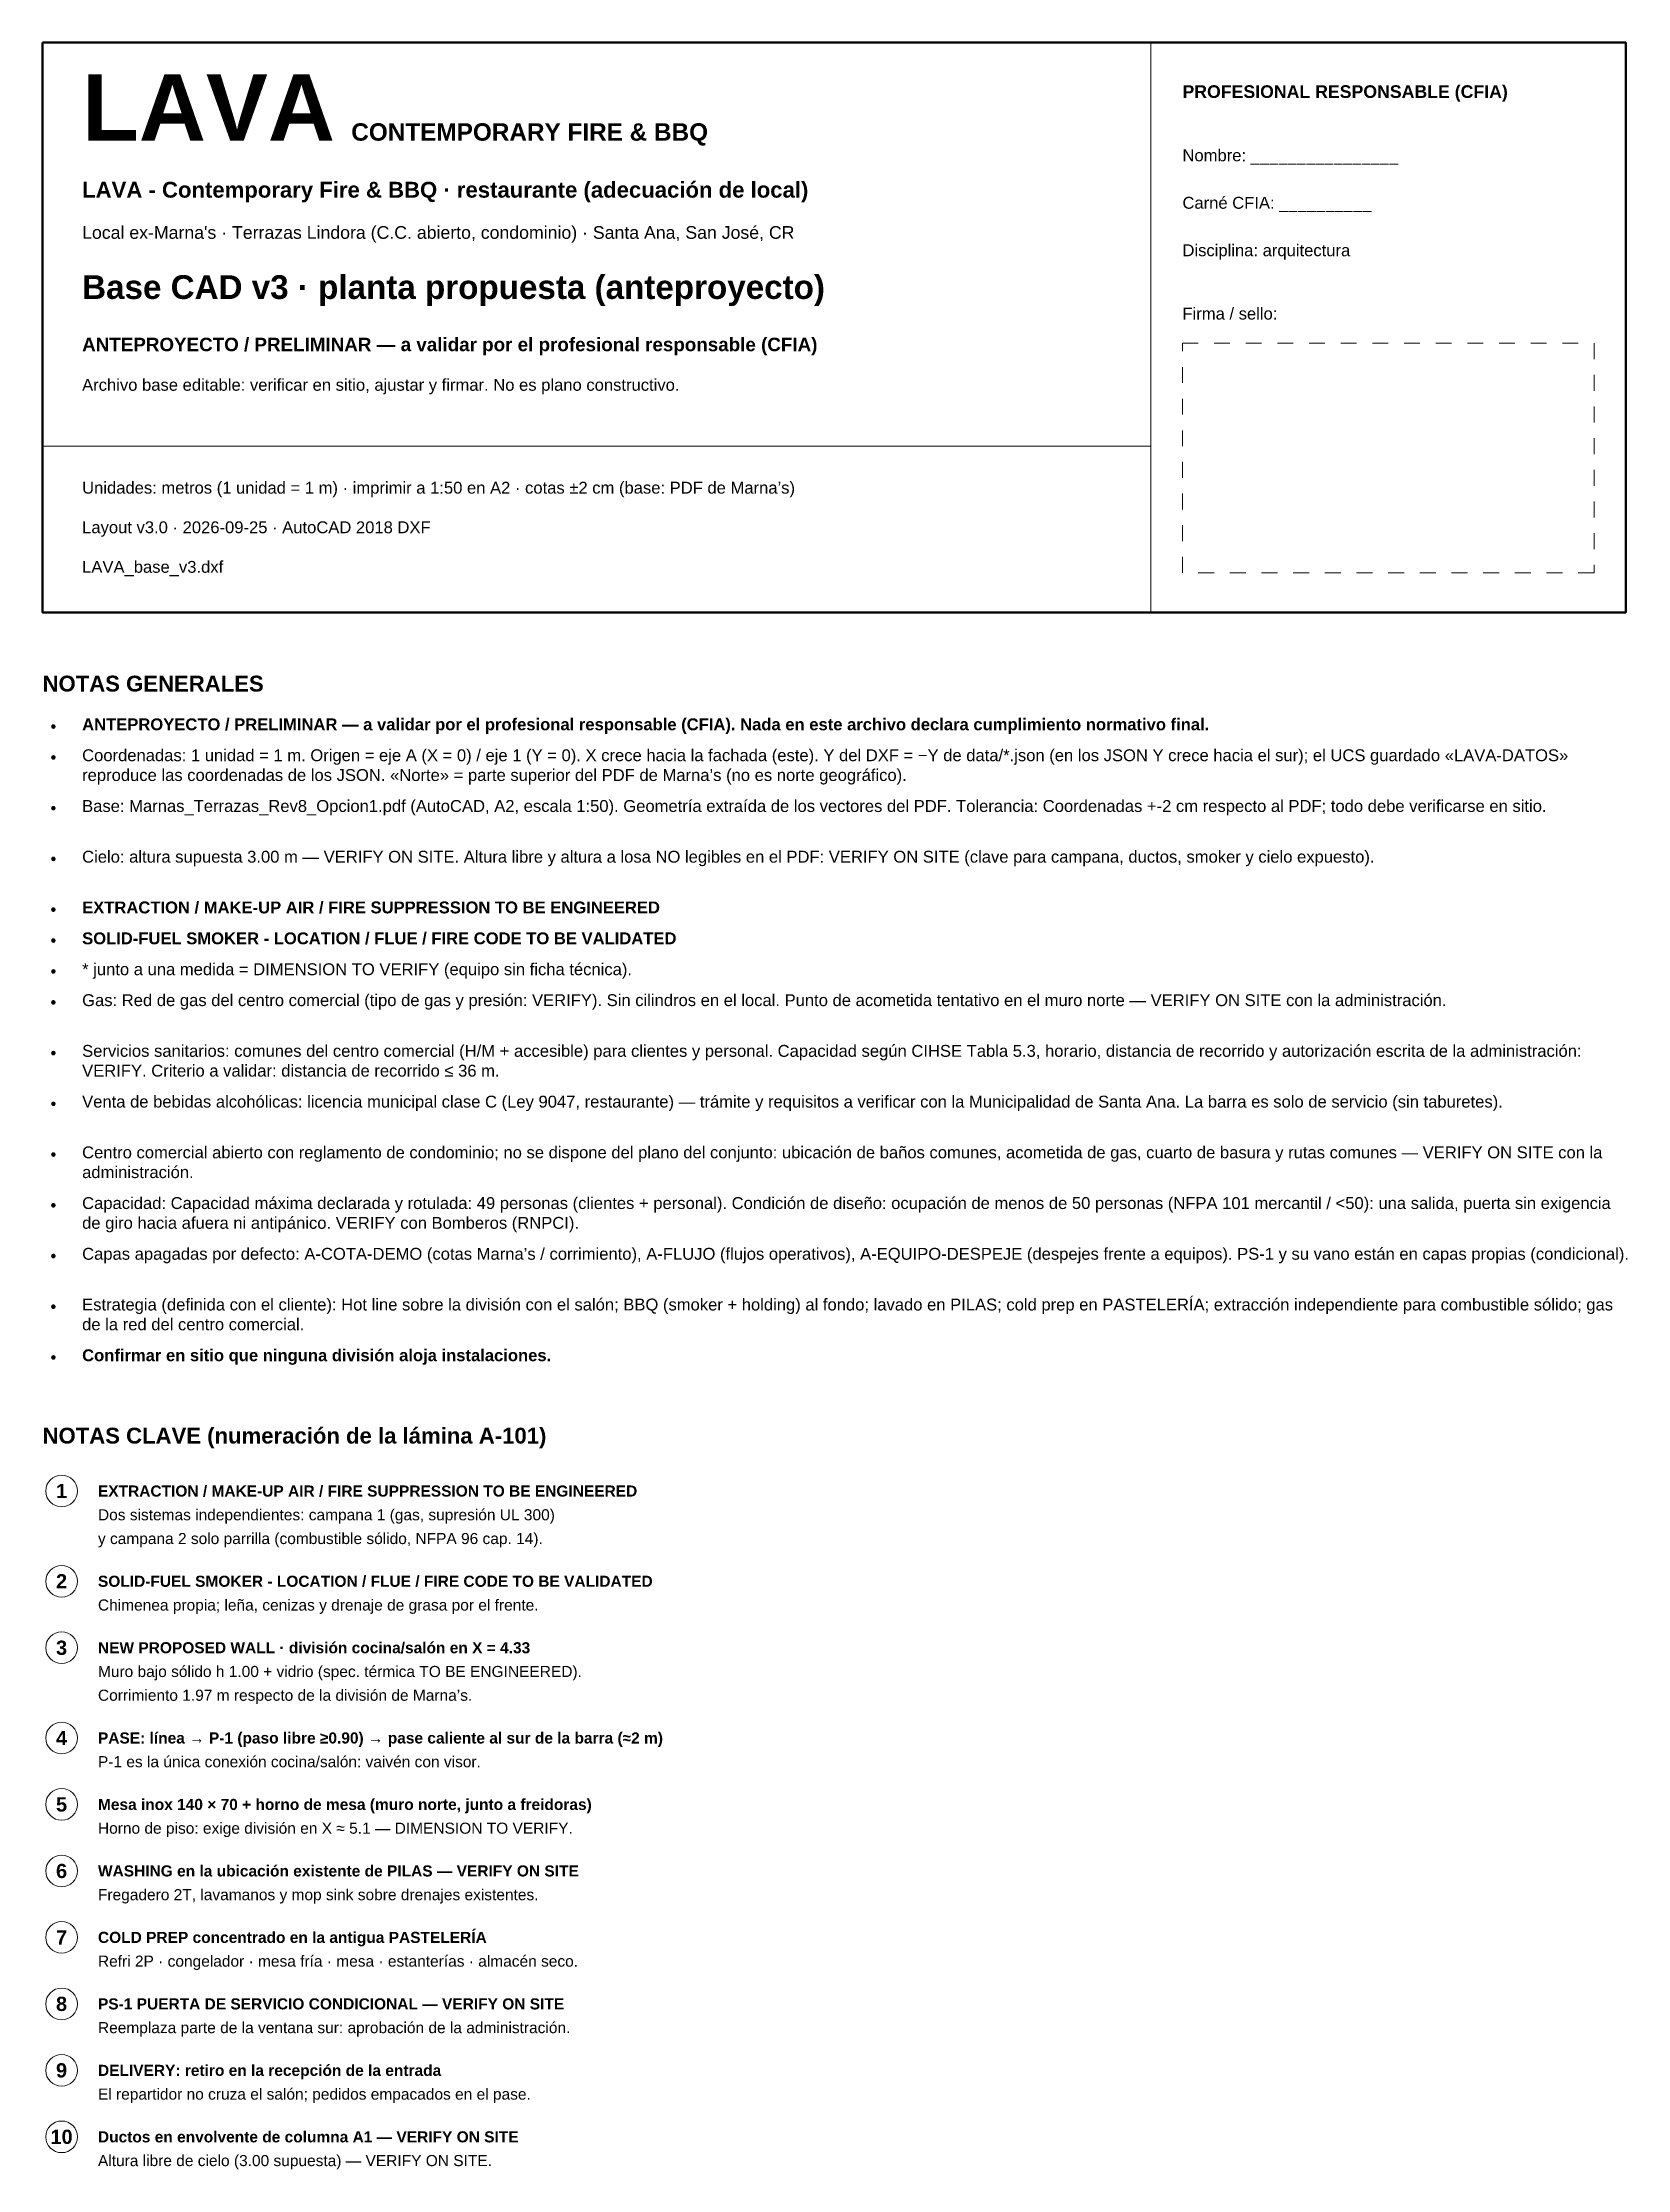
# Model space of a CAD drawing. Header units: metres. Extents: x -2.4 to 39.4, y -19.8 to 2.7.
# Drawn here: x 18.5 to 28.51, y -11.11 to 2.33 of the extents above; entities that cross this region are included whole.
import ezdxf
from ezdxf.enums import TextEntityAlignment as Align

# ---------------------------------------------------------------- set-up
doc = ezdxf.new("R2010")
doc.units = ezdxf.units.M
doc.linetypes.add('LAVA_FINO', pattern=[0.09, 0.06, -0.03])
doc.layers.add('A-NOTA-CLAVE', color=7, linetype='Continuous', lineweight=18)
doc.layers.add('A-TEXTO', color=7, linetype='Continuous', lineweight=18)
doc.styles.add('LAVA', font='arial.ttf')
doc.styles.add('LAVA-B', font='arialbd.ttf')

msp = doc.modelspace()

# ---------------------------------------------------------------- texts
at = {"layer": 'A-NOTA-CLAVE', "true_color": 0xb35900, "style": 'LAVA-B'}
msp.add_text('1', height=0.09, dxfattribs=at).set_placement((18.62, -6.82125), align=Align.MIDDLE_CENTER)
at = {"layer": 'A-NOTA-CLAVE', "true_color": 0x6e2508, "style": 'LAVA-B'}
msp.add_text('2', height=0.09, dxfattribs=at).set_placement((18.62, -7.39125), align=Align.MIDDLE_CENTER)
at = {"layer": 'A-NOTA-CLAVE', "true_color": 0x111111, "style": 'LAVA-B'}
msp.add_text('3', height=0.09, dxfattribs=at).set_placement((18.62, -7.81125), align=Align.MIDDLE_CENTER)
at = {"layer": 'A-NOTA-CLAVE', "true_color": 0x553688, "style": 'LAVA-B'}
msp.add_text('4', height=0.09, dxfattribs=at).set_placement((18.62, -8.38125), align=Align.MIDDLE_CENTER)
at = {"layer": 'A-NOTA-CLAVE', "true_color": 0x8f4500, "style": 'LAVA-B'}
msp.add_text('5', height=0.09, dxfattribs=at).set_placement((18.62, -8.80125), align=Align.MIDDLE_CENTER)
at = {"layer": 'A-NOTA-CLAVE', "true_color": 0x17737a, "style": 'LAVA-B'}
msp.add_text('6', height=0.09, dxfattribs=at).set_placement((18.62, -9.22125), align=Align.MIDDLE_CENTER)
at = {"layer": 'A-NOTA-CLAVE', "true_color": 0x1a55b0, "style": 'LAVA-B'}
msp.add_text('7', height=0.09, dxfattribs=at).set_placement((18.62, -9.64125), align=Align.MIDDLE_CENTER)
at = {"layer": 'A-NOTA-CLAVE', "true_color": 0xb00020, "style": 'LAVA-B'}
msp.add_text('8', height=0.09, dxfattribs=at).set_placement((18.62, -10.06125), align=Align.MIDDLE_CENTER)
at = {"layer": 'A-NOTA-CLAVE', "true_color": 0x6d5f08, "style": 'LAVA-B'}
msp.add_text('9', height=0.09, dxfattribs=at).set_placement((18.62, -10.48125), align=Align.MIDDLE_CENTER)
at = {"layer": 'A-NOTA-CLAVE', "true_color": 0x555555, "style": 'LAVA-B'}
msp.add_text('10', height=0.09, dxfattribs=at).set_placement((18.62, -10.90125), align=Align.MIDDLE_CENTER)
at = {"layer": 'A-TEXTO'}
for s, height, style, p in [('NOTAS GENERALES', 0.1, 'LAVA-B', (18.5, -1.72)), ('•', 0.075, 'LAVA', (18.55, -1.99)), ('•', 0.075, 'LAVA', (18.55, -2.18525)), ('•', 0.075, 'LAVA', (18.55, -2.50575)), ('•', 0.075, 'LAVA', (18.55, -2.82625)), ('•', 0.075, 'LAVA', (18.55, -3.14675)), ('•', 0.075, 'LAVA', (18.55, -3.342)), ('•', 0.075, 'LAVA', (18.55, -3.53725)), ('•', 0.075, 'LAVA', (18.55, -3.7325)), ('•', 0.075, 'LAVA', (18.55, -4.053)), ('•', 0.075, 'LAVA', (18.55, -4.3735)), ('•', 0.075, 'LAVA', (18.55, -4.694)), ('•', 0.075, 'LAVA', (18.55, -5.0145)), ('•', 0.075, 'LAVA', (18.55, -5.335)), ('•', 0.075, 'LAVA', (18.55, -5.6555)), ('•', 0.075, 'LAVA', (18.55, -5.976)), ('NOTAS CLAVE (numeración de la lámina A-101)', 0.1, 'LAVA-B', (18.5, -6.47125)), ('EXTRACTION / MAKE-UP AIR / FIRE SUPPRESSION TO BE ENGINEERED', 0.07, 'LAVA-B', (18.85, -6.82125)), ('Dos sistemas independientes: campana 1 (gas, supresión UL 300)', 0.07, 'LAVA', (18.85, -6.97125)), ('y campana 2 solo parrilla (combustible sólido, NFPA 96 cap. 14).', 0.07, 'LAVA', (18.85, -7.12125)), ('SOLID-FUEL SMOKER - LOCATION / FLUE / FIRE CODE TO BE VALIDATED', 0.07, 'LAVA-B', (18.85, -7.39125)), ('Chimenea propia; leña, cenizas y drenaje de grasa por el frente.', 0.07, 'LAVA', (18.85, -7.54125)), ('NEW PROPOSED WALL · división cocina/salón en X = 4.33', 0.07, 'LAVA-B', (18.85, -7.81125)), ('Muro bajo sólido h 1.00 + vidrio (spec. térmica TO BE ENGINEERED).', 0.07, 'LAVA', (18.85, -7.96125)), ('Corrimiento 1.97 m respecto de la división de Marna’s.', 0.07, 'LAVA', (18.85, -8.11125)), ('PASE: línea → P-1 (paso libre ≥0.90) → pase caliente al sur de la barra (≈2 m)', 0.07, 'LAVA-B', (18.85, -8.38125)), ('P-1 es la única conexión cocina/salón: vaivén con visor.', 0.07, 'LAVA', (18.85, -8.53125)), ('Mesa inox 140 × 70 + horno de mesa (muro norte, junto a freidoras)', 0.07, 'LAVA-B', (18.85, -8.80125)), ('Horno de piso: exige división en X ≈ 5.1 — DIMENSION TO VERIFY.', 0.07, 'LAVA', (18.85, -8.95125)), ('WASHING en la ubicación existente de PILAS — VERIFY ON SITE', 0.07, 'LAVA-B', (18.85, -9.22125)), ('Fregadero 2T, lavamanos y mop sink sobre drenajes existentes.', 0.07, 'LAVA', (18.85, -9.37125)), ('COLD PREP concentrado en la antigua PASTELERÍA', 0.07, 'LAVA-B', (18.85, -9.64125)), ('Refri 2P · congelador · mesa fría · mesa · estanterías · almacén seco.', 0.07, 'LAVA', (18.85, -9.79125)), ('PS-1 PUERTA DE SERVICIO CONDICIONAL — VERIFY ON SITE', 0.07, 'LAVA-B', (18.85, -10.06125)), ('Reemplaza parte de la ventana sur: aprobación de la administración.', 0.07, 'LAVA', (18.85, -10.21125)), ('DELIVERY: retiro en la recepción de la entrada', 0.07, 'LAVA-B', (18.85, -10.48125)), ('El repartidor no cruza el salón; pedidos empacados en el pase.', 0.07, 'LAVA', (18.85, -10.63125)), ('Ductos en envolvente de columna A1 — VERIFY ON SITE', 0.07, 'LAVA-B', (18.85, -10.90125)), ('Altura libre de cielo (3.00 supuesta) — VERIFY ON SITE.', 0.07, 'LAVA', (18.85, -11.05125))]:
    msp.add_text(s, height=height, dxfattribs=dict(at, style=style)).set_placement(p, align=Align.MIDDLE_LEFT)
at = {"layer": 'A-TEXTO', "color": 1, "char_height": 0.075, "width": 9.7, "attachment_point": 1, "style": 'LAVA-B'}
for s, insert in [('ANTEPROYECTO / PRELIMINAR — a validar por el profesional responsable (CFIA). Nada en este archivo declara cumplimiento normativo final.', (18.75, -1.94)), ('EXTRACTION / MAKE-UP AIR / FIRE SUPPRESSION TO BE ENGINEERED', (18.75, -3.09675)), ('SOLID-FUEL SMOKER - LOCATION / FLUE / FIRE CODE TO BE VALIDATED', (18.75, -3.292)), ('Confirmar en sitio que ninguna división aloja instalaciones.', (18.75, -5.926))]:
    msp.add_mtext(s, dxfattribs=dict(at, insert=insert))
at = {"layer": 'A-TEXTO', "char_height": 0.075, "width": 9.7, "attachment_point": 1, "style": 'LAVA'}
for s, insert in [('Coordenadas: 1 unidad = 1 m. Origen = eje A (X = 0) / eje 1 (Y = 0). X crece hacia la fachada (este). Y del DXF = −Y de data/*.json (en los JSON Y crece hacia el sur); el UCS guardado «LAVA-DATOS» reproduce las coordenadas de los JSON. «Norte» = parte superior del PDF de Marna’s (no es norte geográfico).', (18.75, -2.13525)), ('Base: Marnas_Terrazas_Rev8_Opcion1.pdf (AutoCAD, A2, escala 1:50). Geometría extraída de los vectores del PDF. Tolerancia: Coordenadas +-2 cm respecto al PDF; todo debe verificarse en sitio.', (18.75, -2.45575)), ('Cielo: altura supuesta 3.00 m — VERIFY ON SITE. Altura libre y altura a losa NO legibles en el PDF: VERIFY ON SITE (clave para campana, ductos, smoker y cielo expuesto).', (18.75, -2.77625)), ('* junto a una medida = DIMENSION TO VERIFY (equipo sin ficha técnica).', (18.75, -3.48725)), ('Gas: Red de gas del centro comercial (tipo de gas y presión: VERIFY). Sin cilindros en el local. Punto de acometida tentativo en el muro norte — VERIFY ON SITE con la administración.', (18.75, -3.6825)), ('Servicios sanitarios: comunes del centro comercial (H/M + accesible) para clientes y personal. Capacidad según CIHSE Tabla 5.3, horario, distancia de recorrido y autorización escrita de la administración: VERIFY. Criterio a validar: distancia de recorrido ≤ 36 m.', (18.75, -4.003)), ('Venta de bebidas alcohólicas: licencia municipal clase C (Ley 9047, restaurante) — trámite y requisitos a verificar con la Municipalidad de Santa Ana. La barra es solo de servicio (sin taburetes).', (18.75, -4.3235)), ('Centro comercial abierto con reglamento de condominio; no se dispone del plano del conjunto: ubicación de baños comunes, acometida de gas, cuarto de basura y rutas comunes — VERIFY ON SITE con la administración.', (18.75, -4.644)), ('Capacidad: Capacidad máxima declarada y rotulada: 49 personas (clientes + personal). Condición de diseño: ocupación de menos de 50 personas (NFPA 101 mercantil / <50): una salida, puerta sin exigencia de giro hacia afuera ni antipánico. VERIFY con Bomberos (RNPCI).', (18.75, -4.9645)), ('Capas apagadas por defecto: A-COTA-DEMO (cotas Marna’s / corrimiento), A-FLUJO (flujos operativos), A-EQUIPO-DESPEJE (despejes frente a equipos). PS-1 y su vano están en capas propias (condicional).', (18.75, -5.285)), ('Estrategia (definida con el cliente): Hot line sobre la división con el salón; BBQ (smoker + holding) al fondo; lavado en PILAS; cold prep en PASTELERÍA; extracción independiente para combustible sólido; gas de la red del centro comercial.', (18.75, -5.6055))]:
    msp.add_mtext(s, dxfattribs=dict(at, insert=insert))

# ---------------------------------------------------------------- blocks, each defined once
blk = doc.blocks.new('LAVA-ROTULO')
for p, q in [((7, 0), (7, -3.6)), ((0, -2.55), (7, -2.55))]:
    blk.add_line(p, q)
at = {"lineweight": 50}
blk.add_lwpolyline([(0, 0), (10, 0), (10, -3.6), (0, -3.6)], close=True, dxfattribs=at)
at = {"linetype": 'LAVA_FINO'}
blk.add_lwpolyline([(7.2, -1.9), (9.8, -1.9), (9.8, -3.35), (7.2, -3.35)], close=True, dxfattribs=at)
for s, height, style, p in [('LAVA', 0.42, 'LAVA-B', (0.25, -0.62)), ('PROFESIONAL RESPONSABLE (CFIA)', 0.08, 'LAVA-B', (7.2, -0.35)), ('CONTEMPORARY FIRE & BBQ', 0.11, 'LAVA-B', (1.95, -0.62)), ('Firma / sello:', 0.075, 'LAVA', (7.2, -1.75))]:
    blk.add_text(s, height=height, dxfattribs=dict(style=style)).set_placement(p)
for tag, p, height, style in [('PROFESIONAL', (7.2, -0.75), 0.075, 'LAVA'), ('PROYECTO', (0.25, -0.98), 0.1, 'LAVA-B'), ('CARNE_CFIA', (7.2, -1.05), 0.075, 'LAVA'), ('UBICACION', (0.25, -1.24), 0.08, 'LAVA'), ('DISCIPLINA', (7.2, -1.35), 0.075, 'LAVA'), ('DOCUMENTO', (0.25, -1.62), 0.15, 'LAVA-B'), ('ESTADO', (0.25, -1.95), 0.085, 'LAVA-B'), ('NOTA', (0.25, -2.2), 0.075, 'LAVA'), ('ESCALA', (0.25, -2.85), 0.075, 'LAVA'), ('VERSION', (0.25, -3.1), 0.075, 'LAVA'), ('ARCHIVO', (0.25, -3.35), 0.075, 'LAVA')]:
    blk.add_attdef(tag, p, '', height=height, dxfattribs=dict(style=style))

# ---------------------------------------------------------------- linework, layer by layer
at = {"layer": 'A-NOTA-CLAVE', "true_color": 0xb35900}
msp.add_circle((18.62, -6.82125), 0.1, dxfattribs=at)
at = {"layer": 'A-NOTA-CLAVE', "true_color": 0x6e2508}
msp.add_circle((18.62, -7.39125), 0.1, dxfattribs=at)
at = {"layer": 'A-NOTA-CLAVE', "true_color": 0x111111}
msp.add_circle((18.62, -7.81125), 0.1, dxfattribs=at)
at = {"layer": 'A-NOTA-CLAVE', "true_color": 0x553688}
msp.add_circle((18.62, -8.38125), 0.1, dxfattribs=at)
at = {"layer": 'A-NOTA-CLAVE', "true_color": 0x8f4500}
msp.add_circle((18.62, -8.80125), 0.1, dxfattribs=at)
at = {"layer": 'A-NOTA-CLAVE', "true_color": 0x17737a}
msp.add_circle((18.62, -9.22125), 0.1, dxfattribs=at)
at = {"layer": 'A-NOTA-CLAVE', "true_color": 0x1a55b0}
msp.add_circle((18.62, -9.64125), 0.1, dxfattribs=at)
at = {"layer": 'A-NOTA-CLAVE', "true_color": 0xb00020}
msp.add_circle((18.62, -10.06125), 0.1, dxfattribs=at)
at = {"layer": 'A-NOTA-CLAVE', "true_color": 0x6d5f08}
msp.add_circle((18.62, -10.48125), 0.1, dxfattribs=at)
at = {"layer": 'A-NOTA-CLAVE', "true_color": 0x555555}
msp.add_circle((18.62, -10.90125), 0.1, dxfattribs=at)

# ---------------------------------------------------------------- block references
at = {"layer": 'A-TEXTO'}
ref = msp.add_blockref('LAVA-ROTULO', (18.5, 2.33), dxfattribs=at)
ref.add_attrib('PROYECTO', 'LAVA - Contemporary Fire & BBQ · restaurante (adecuación de local)', (18.75, 1.35), dxfattribs={"height": 0.1, "style": 'LAVA-B'})
ref.add_attrib('UBICACION', "Local ex-Marna's · Terrazas Lindora (C.C. abierto, condominio) · Santa Ana, San José, CR", (18.75, 1.09), dxfattribs={"height": 0.08, "style": 'LAVA'})
ref.add_attrib('DOCUMENTO', 'Base CAD v3 · planta propuesta (anteproyecto)', (18.75, 0.71), dxfattribs={"height": 0.15, "style": 'LAVA-B'})
ref.add_attrib('ESTADO', 'ANTEPROYECTO / PRELIMINAR — a validar por el profesional responsable (CFIA)', (18.75, 0.38), dxfattribs={"height": 0.085, "style": 'LAVA-B'})
ref.add_attrib('NOTA', 'Archivo base editable: verificar en sitio, ajustar y firmar. No es plano constructivo.', (18.75, 0.13), dxfattribs={"height": 0.075, "style": 'LAVA'})
ref.add_attrib('ESCALA', 'Unidades: metros (1 unidad = 1 m) · imprimir a 1:50 en A2 · cotas ±2 cm (base: PDF de Marna’s)', (18.75, -0.52), dxfattribs={"height": 0.075, "style": 'LAVA'})
ref.add_attrib('VERSION', 'Layout v3.0 · 2026-09-25 · AutoCAD 2018 DXF', (18.75, -0.77), dxfattribs={"height": 0.075, "style": 'LAVA'})
ref.add_attrib('ARCHIVO', 'LAVA_base_v3.dxf', (18.75, -1.02), dxfattribs={"height": 0.075, "style": 'LAVA'})
ref.add_attrib('PROFESIONAL', 'Nombre: ________________', (25.7, 1.58), dxfattribs={"height": 0.075, "style": 'LAVA'})
ref.add_attrib('CARNE_CFIA', 'Carné CFIA: __________', (25.7, 1.28), dxfattribs={"height": 0.075, "style": 'LAVA'})
ref.add_attrib('DISCIPLINA', 'Disciplina: arquitectura', (25.7, 0.98), dxfattribs={"height": 0.075, "style": 'LAVA'})

msp.set_redraw_order([(e.dxf.handle, doc.entitydb.next_handle()) for e in msp.query("TEXT MTEXT ATTDEF DIMENSION ARC_DIMENSION")])  # texts and dimensions are drawn at this point

doc.saveas('drawing.dxf')
